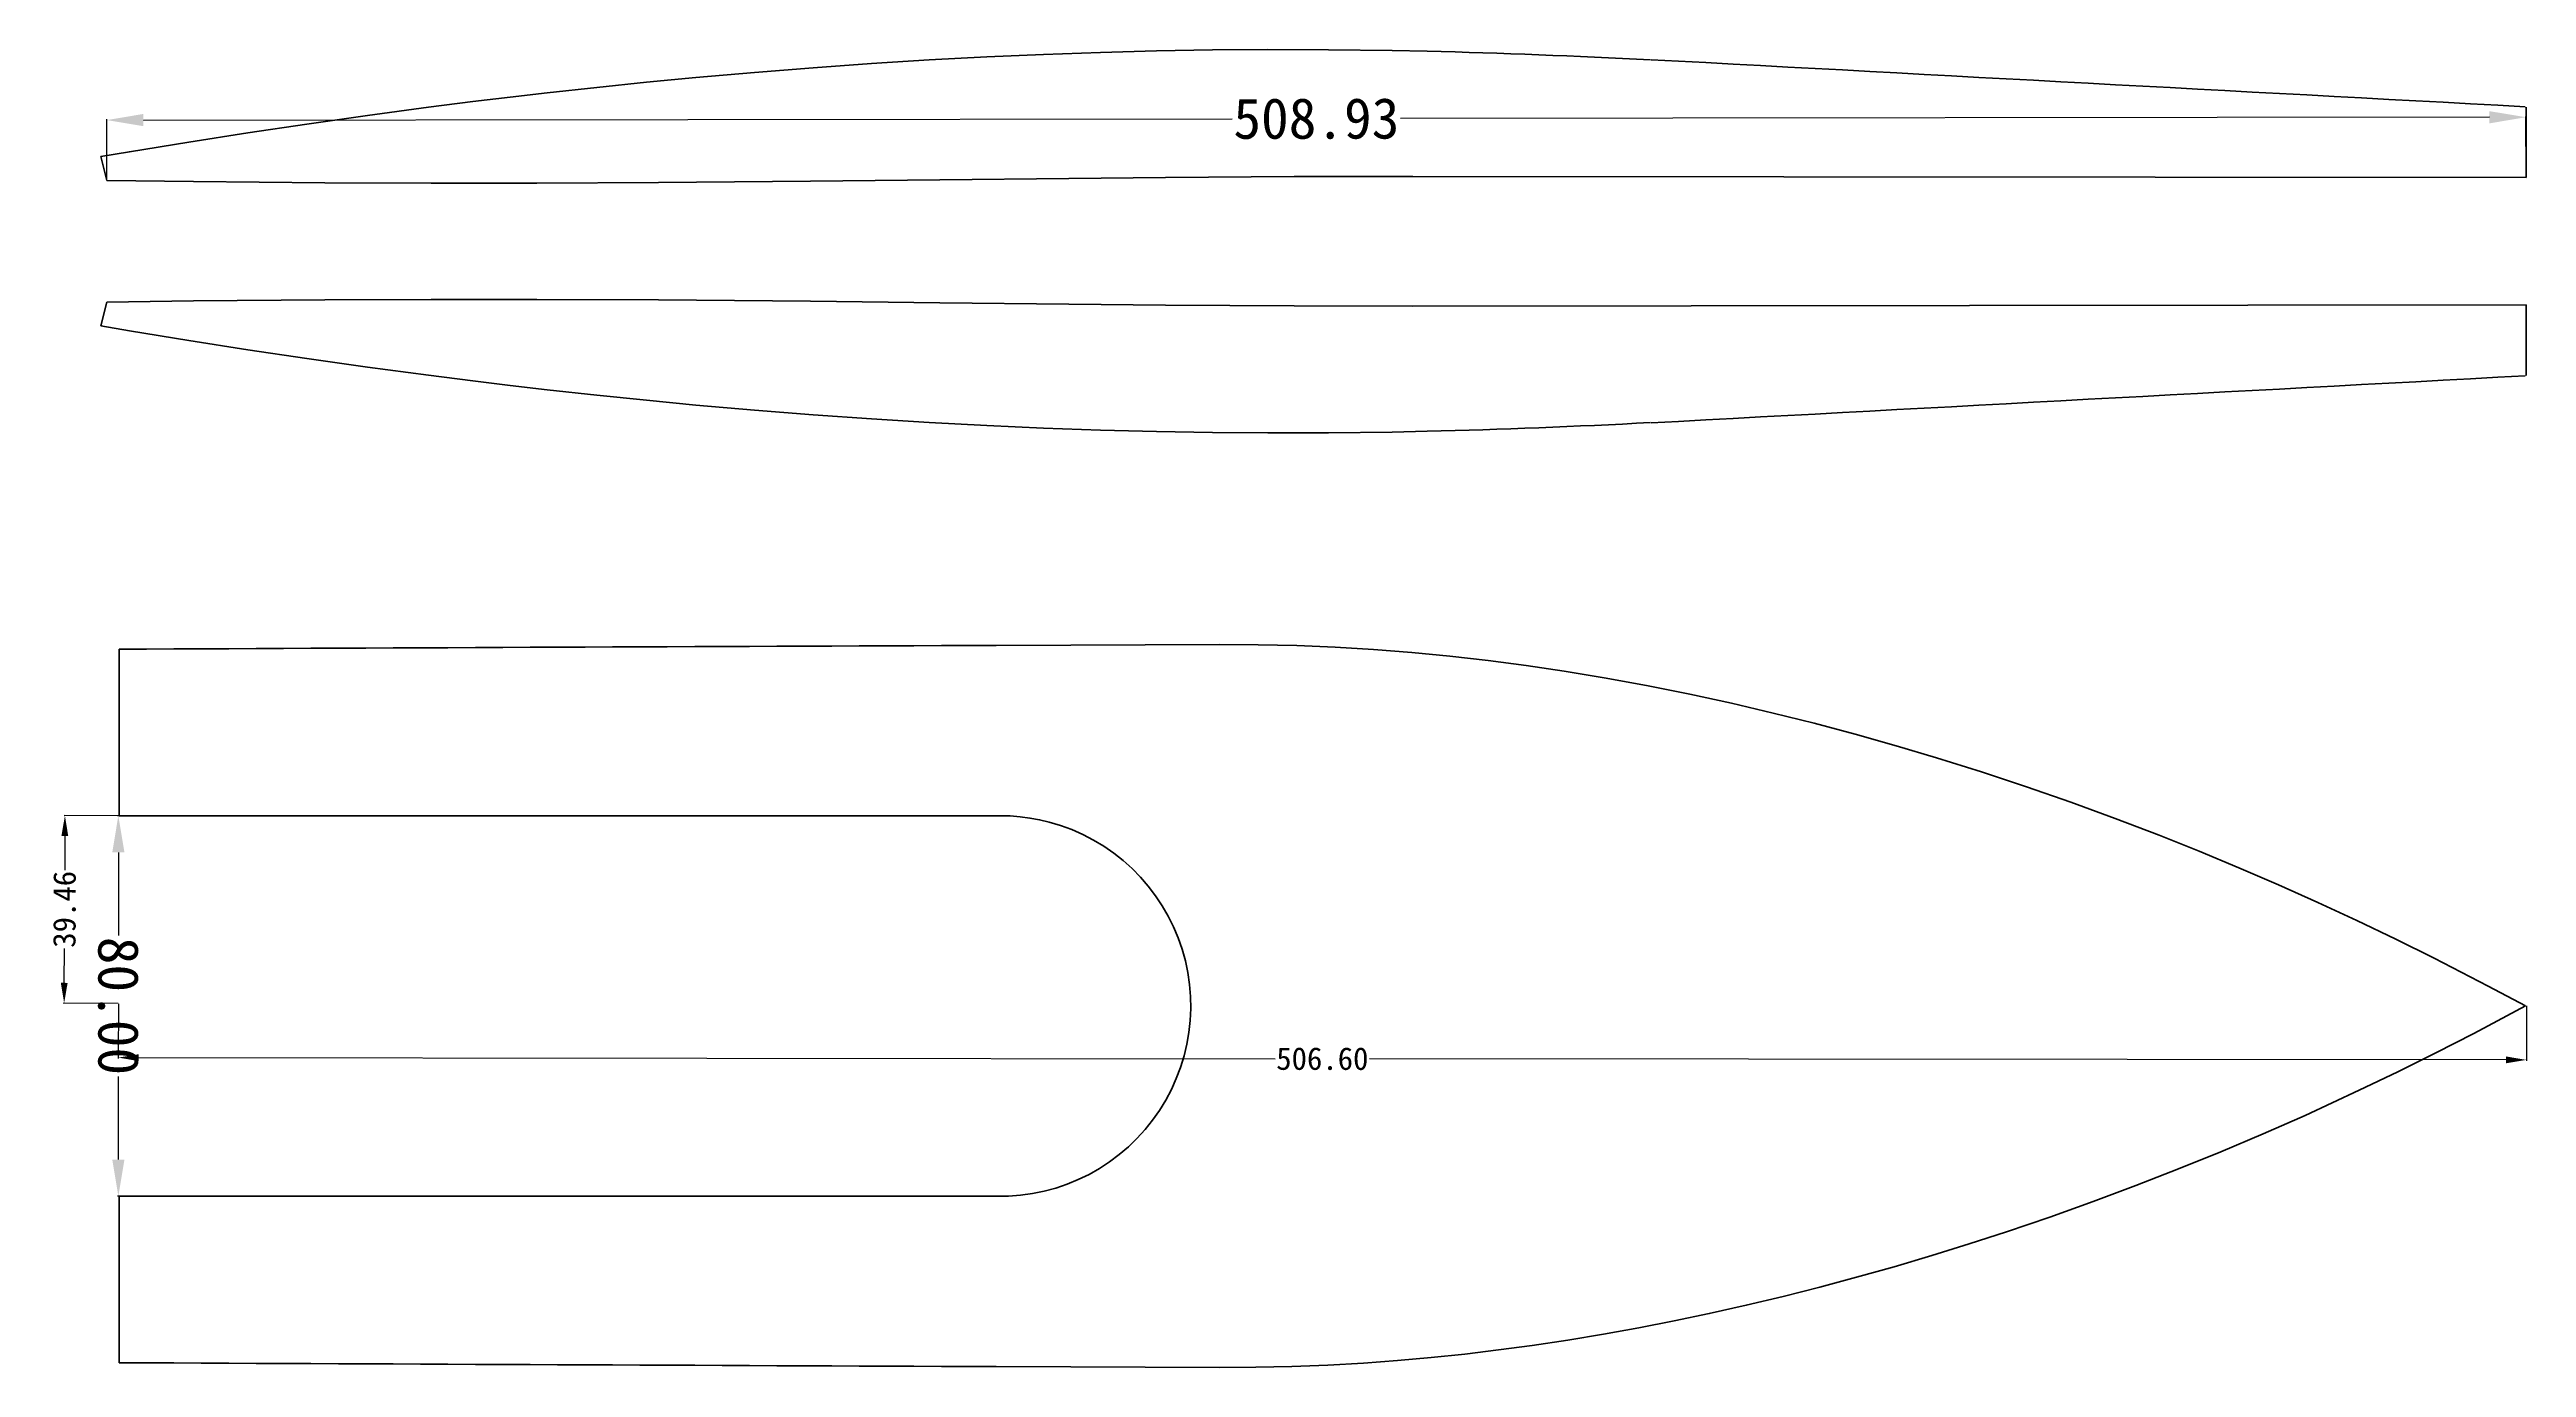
# Model space of a CAD drawing. Header units: metres. Extents: x -5 to 898, y 0 to 594.
# Drawn here: x 377 to 898, y 129 to 406 of the extents above; entities that cross this region are included whole.
import ezdxf

# ---------------------------------------------------------------- set-up
doc = ezdxf.new("R2010")
doc.units = ezdxf.units.M
doc.layers.add('MiniCADViewLayer', color=1, linetype='Continuous')
doc.styles.add('txtstyle_5', font='simsun.ttc', dxfattribs={"height": 4.752342})
doc.styles.add('txtstyle_9', font='simsun.ttc', dxfattribs={"height": 8.554216})
doc.dimstyles.get("Standard").update_dxf_attribs({"dimtxt": 0.18, "dimasz": 0.18, "dimexe": 0.18, "dimexo": 0.0625, "dimgap": 0.09, "dimtad": 0, "dimtih": 1, "dimtoh": 1, "dimdec": 4, "dimzin": 0, "dimdsep": 46, "dimtxsty": 'Standard', "dimcen": 0.09, "dimadec": 0, "dimazin": 0, "dimtfac": 1, "dimtdec": 4, "dimtofl": 0, "dimtmove": 0, "dimatfit": 3, "dimfxl": 1, "dimtolj": 1, "dimtzin": 0, "dimarcsym": 0})

# ---------------------------------------------------------------- blocks, each defined once
blk = doc.blocks.new('*D13')
at = {"layer": 'Defpoints', "color": 0}
for p in [(391.32, 245.38), (391.16, 165.38), (391.32, 165.38)]:
    blk.add_point(p, dxfattribs=at)
at = {"layer": 'MiniCADViewLayer', "color": 0, "linetype": 'Continuous', "lineweight": -2}
for p, q in [((391.26, 245.38), (390.98, 245.38)), ((391.16, 237.68), (391.16, 220.18)), ((391.16, 173.08), (391.16, 190.58)), ((391.26, 165.38), (390.98, 165.38))]:
    blk.add_line(p, q, dxfattribs=at)
at = {"layer": 'MiniCADViewLayer', "color": 0}
for points in [[(392.44, 237.68), (389.88, 237.68), (391.16, 245.38)], [(389.88, 173.08), (392.44, 173.08), (391.16, 165.38)]]:
    blk.add_solid(points, dxfattribs=at)
at = {"layer": 'MiniCADViewLayer', "color": 30, "insert": (391.16, 205.38), "char_height": 8.554, "attachment_point": 5, "rotation": 270, "style": 'txtstyle_9'}
blk.add_mtext('\\A1;80.00', dxfattribs=at)
blk = doc.blocks.new('*D15')
at = {"layer": 'Defpoints', "color": 0}
for p in [(391.16, 205.92), (897.76, 205.45), (391.15, 194.52)]:
    blk.add_point(p, dxfattribs=at)
at = {"layer": 'MiniCADViewLayer', "color": 0, "linetype": 'Continuous', "lineweight": -2}
for p, q in [((391.16, 205.86), (391.15, 194.34)), ((897.76, 205.39), (897.75, 193.86)), ((395.43, 194.51), (634.54, 194.29)), ((893.47, 194.05), (654.36, 194.27))]:
    blk.add_line(p, q, dxfattribs=at)
at = {"layer": 'MiniCADViewLayer', "color": 0}
for points in [[(395.43, 195.23), (395.43, 193.8), (391.15, 194.52)], [(893.47, 193.33), (893.47, 194.76), (897.75, 194.04)]]:
    blk.add_solid(points, dxfattribs=at)
at = {"layer": 'MiniCADViewLayer', "color": 30, "insert": (644.45, 194.28), "char_height": 4.752, "attachment_point": 5, "rotation": 359.9463, "style": 'txtstyle_5'}
blk.add_mtext('\\A1;506.60', dxfattribs=at)
blk = doc.blocks.new('*D16')
at = {"layer": 'Defpoints', "color": 0}
for p in [(379.92, 245.42), (391.32, 245.38), (391.16, 205.92)]:
    blk.add_point(p, dxfattribs=at)
at = {"layer": 'MiniCADViewLayer', "color": 0, "linetype": 'Continuous', "lineweight": -2}
for p, q in [((391.26, 245.38), (379.74, 245.43)), ((379.9, 241.15), (379.87, 233.91)), ((379.77, 210.25), (379.8, 217.49)), ((391.1, 205.92), (379.58, 205.97))]:
    blk.add_line(p, q, dxfattribs=at)
at = {"layer": 'MiniCADViewLayer', "color": 0}
for points in [[(380.61, 241.14), (379.19, 241.15), (379.92, 245.42)], [(379.06, 210.25), (380.49, 210.24), (379.76, 205.97)]]:
    blk.add_solid(points, dxfattribs=at)
at = {"layer": 'MiniCADViewLayer', "color": 30, "insert": (379.84, 225.7), "char_height": 4.752, "attachment_point": 5, "rotation": 89.7637, "style": 'txtstyle_5'}
blk.add_mtext('\\A1;39.46', dxfattribs=at)
blk = doc.blocks.new('*D12')
at = {"layer": 'Defpoints', "color": 0}
for p in [(897.66, 392.25), (388.74, 378.93), (897.67, 379.54)]:
    blk.add_point(p, dxfattribs=at)
at = {"layer": 'MiniCADViewLayer', "color": 0, "linetype": 'Continuous', "lineweight": -2}
for p, q in [((388.74, 379), (388.72, 391.82)), ((396.42, 391.65), (625.5, 391.92)), ((889.96, 392.24), (660.88, 391.96)), ((897.67, 379.61), (897.65, 392.43))]:
    blk.add_line(p, q, dxfattribs=at)
at = {"layer": 'MiniCADViewLayer', "color": 0}
for points in [[(396.42, 392.93), (396.42, 390.36), (388.72, 391.64)], [(889.96, 390.95), (889.95, 393.52), (897.66, 392.25)]]:
    blk.add_solid(points, dxfattribs=at)
at = {"layer": 'MiniCADViewLayer', "color": 30, "insert": (643.19, 391.94), "char_height": 8.554, "attachment_point": 5, "rotation": 0.0684, "style": 'txtstyle_9'}
blk.add_mtext('\\A1;508.93', dxfattribs=at)

msp = doc.modelspace()

# ---------------------------------------------------------------- linework, layer by layer
at = {"color": 61, "lineweight": 35, "ltscale": 0.370981}
for p, q in [((897.687, 394.382), (897.67, 379.543)), ((897.687, 337.944), (897.67, 352.783))]:
    msp.add_line(p, q, dxfattribs=at)
at = {"color": 61, "lineweight": 35, "ltscale": 0.129184}
for p, q in [((388.736, 378.935), (387.503, 383.953)), ((388.736, 353.391), (387.503, 348.373))]:
    msp.add_line(p, q, dxfattribs=at)
at = {"color": 61, "lineweight": 35}
for p, q in [((897.67, 379.543), (663.47, 379.807)), ((897.67, 352.783), (663.47, 352.519)), ((391.324, 245.378), (391.324, 280.378)), ((575.824, 281.188), (622.888, 281.378)), ((391.324, 245.378), (575.824, 245.378)), ((391.324, 165.378), (575.824, 165.378)), ((391.324, 130.378), (391.324, 165.378)), ((575.824, 129.567), (622.888, 129.378))]:
    msp.add_line(p, q, dxfattribs=at)
at = {"color": 61, "lineweight": 35, "ltscale": 0.000307465}
msp.add_line((575.812, 281.188), (575.824, 281.188), dxfattribs=at)
at = {"color": 61, "lineweight": 35, "ltscale": 0.022763}
for p, q in [((576.735, 245.378), (575.824, 245.378)), ((575.824, 165.378), (576.735, 165.378))]:
    msp.add_line(p, q, dxfattribs=at)
at = {"color": 61, "lineweight": 35, "ltscale": 0.000307466}
msp.add_line((575.824, 129.567), (575.812, 129.568), dxfattribs=at)
at = {"color": 61, "lineweight": 35}
for points in [[(387.503, 383.953), (393.491, 384.967), (405.955, 387.012), (418.404, 388.964), (430.824, 390.818), (443.574, 392.623), (456.412, 394.339), (465.737, 395.519), (473.569, 396.466), (481.396, 397.374), (491.823, 398.519), (502.242, 399.592), (512.654, 400.59), (524.983, 401.676), (537.303, 402.656), (549.614, 403.527), (561.731, 404.279), (573.842, 404.923), (585.805, 405.453), (597.763, 405.874), (609.578, 406.182), (621.308, 406.38), (632.957, 406.469), (645.741, 406.442), (659.158, 406.269), (666.5, 406.113)], [(663.47, 379.807), (638.515, 379.766), (611.435, 379.584), (591.134, 379.382), (563.99, 379.073), (536.755, 378.775), (504.76, 378.509), (479.181, 378.398), (456.944, 378.392), (434.602, 378.476), (406.963, 378.707), (388.736, 378.935)], [(663.47, 352.519), (638.515, 352.56), (611.435, 352.742), (591.134, 352.944), (563.99, 353.253), (536.755, 353.551), (504.76, 353.818), (479.181, 353.928), (456.944, 353.934), (434.602, 353.85), (406.963, 353.62), (388.736, 353.391)], [(387.503, 348.373), (393.491, 347.359), (405.955, 345.314), (418.404, 343.363), (430.824, 341.508), (443.574, 339.703), (456.412, 337.988), (465.737, 336.808), (473.569, 335.86), (481.396, 334.953), (491.823, 333.807), (502.242, 332.734), (512.654, 331.736), (524.983, 330.65), (537.303, 329.67), (549.614, 328.799), (561.731, 328.047), (573.842, 327.403), (585.805, 326.874), (597.763, 326.453), (609.578, 326.144), (621.308, 325.946), (632.957, 325.857), (645.741, 325.885), (659.158, 326.057), (666.5, 326.214)], [(622.888, 281.378), (630.968, 281.334), (639.046, 281.142), (647.12, 280.8), (655.187, 280.311), (663.247, 279.677), (671.295, 278.902), (679.331, 277.986), (687.351, 276.936), (695.353, 275.752), (704.191, 274.292), (713.004, 272.68), (721.788, 270.92), (730.541, 269.017), (739.261, 266.977), (747.92, 264.81), (756.543, 262.514), (765.13, 260.092), (773.678, 257.548), (783.141, 254.577), (792.556, 251.46), (801.92, 248.2), (811.232, 244.799), (820.491, 241.259), (828.905, 237.904), (837.272, 234.435), (845.591, 230.854), (853.86, 227.161), (862.08, 223.357), (870.249, 219.443), (878.366, 215.42), (884.055, 212.52), (889.718, 209.566), (897.534, 205.378)], [(576.735, 245.378), (578.803, 245.325), (580.865, 245.165), (582.917, 244.899), (584.952, 244.527), (586.965, 244.051), (589.386, 243.329), (591.757, 242.457), (594.068, 241.436), (596.31, 240.272), (598.474, 238.969), (600.552, 237.532), (602.535, 235.966), (604.415, 234.279), (606.184, 232.477), (607.836, 230.566), (609.364, 228.556), (610.762, 226.453), (612.024, 224.266), (613.146, 222.004), (614.123, 219.676), (614.951, 217.291), (615.627, 214.858), (616.147, 212.388), (616.511, 209.889), (616.717, 207.373), (616.763, 204.848), (616.65, 202.326), (616.378, 199.816), (615.948, 197.328), (615.362, 194.872), (614.622, 192.458), (613.731, 190.095), (612.693, 187.794), (611.511, 185.562), (610.191, 183.41), (608.738, 181.344), (607.157, 179.375), (605.456, 177.509), (603.639, 175.755), (601.716, 174.118), (599.693, 172.606), (597.578, 171.224), (595.379, 169.979), (593.107, 168.874), (590.769, 167.915), (588.375, 167.105), (585.935, 166.448), (583.459, 165.946), (580.956, 165.601), (578.435, 165.414), (576.735, 165.378)], [(897.534, 205.378), (889.683, 201.172), (886.711, 199.613), (878.73, 195.519), (870.703, 191.534), (862.601, 187.644), (856.904, 184.988), (851.179, 182.383), (842.367, 178.498), (833.499, 174.74), (824.578, 171.11), (815.604, 167.608), (806.58, 164.238), (797.505, 160.999), (788.383, 157.894), (780.547, 155.348), (772.677, 152.903), (764.775, 150.561), (756.84, 148.324), (749.135, 146.261), (741.401, 144.301), (733.639, 142.447), (725.851, 140.701), (718.443, 139.148), (711.014, 137.698), (703.564, 136.355), (696.096, 135.12), (688.611, 133.998), (681.538, 133.045), (674.453, 132.197), (667.357, 131.457), (660.251, 130.826), (653.137, 130.307), (645.581, 129.879), (638.019, 129.582), (630.454, 129.414), (622.888, 129.378)]]:
    msp.add_lwpolyline(points, dxfattribs=at)
for centre, radius, start, end in [((627.369, -1198.748), 1605.338, 86.926219, 88.603249), ((-195579.535, -3654980.836), 3660651.82, 86.923302812, 86.926185152), ((-195579.535, 3655713.162), 3660651.82, 273.073814848, 273.076697188), ((627.369, 1931.074), 1605.338, 271.396751, 273.073781), ((1873.118, -316045.87), 316329.734, 90.23497467, 90.26839479), ((1873.118, 316456.63), 316329.734, 269.73160521, 269.76502533)]:
    msp.add_arc(centre, radius, start, end, dxfattribs=at)

# ---------------------------------------------------------------- dimensions: what is measured, and where the dimension line sits
at = {"layer": 'MiniCADViewLayer', "color": 1}
for p1, p2, distance, override, picture, middle, turn in [((388.736, 378.935), (897.67, 379.543), 12.703, {"dimasz": 7.698795, "dimdec": 2, "dimtxsty": 'txtstyle_9', "dimsah": 1, "dimclrt": 30}, '*D12', (643.188, 391.942), 0.06843), ((391.161, 205.923), (391.324, 245.378), 11.406, {"dimasz": 4.277108, "dimdec": 2, "dimtxsty": 'txtstyle_5', "dimsah": 1, "dimclrt": 30}, '*D16', (379.837, 225.698), 89.76371), ((391.324, 245.378), (391.324, 165.378), -0.163, {"dimasz": 7.698795, "dimdec": 2, "dimtxsty": 'txtstyle_9', "dimsah": 1, "dimclrt": 30}, '*D13', (391.161, 205.378), 270), ((897.761, 205.448), (391.161, 205.923), 11.406, {"dimasz": 4.277108, "dimdec": 2, "dimtxsty": 'txtstyle_5', "dimsah": 1, "dimclrt": 30}, '*D15', (644.45, 194.28), -0.05375)]:
    dim = msp.add_aligned_dim(p1=p1, p2=p2, distance=distance, dimstyle='Standard', override=override, dxfattribs=at)
    dim.commit()
    dim.dimension.update_dxf_attribs({"geometry": picture, "text_midpoint": middle, "text_rotation": turn})

doc.saveas('drawing.dxf')
